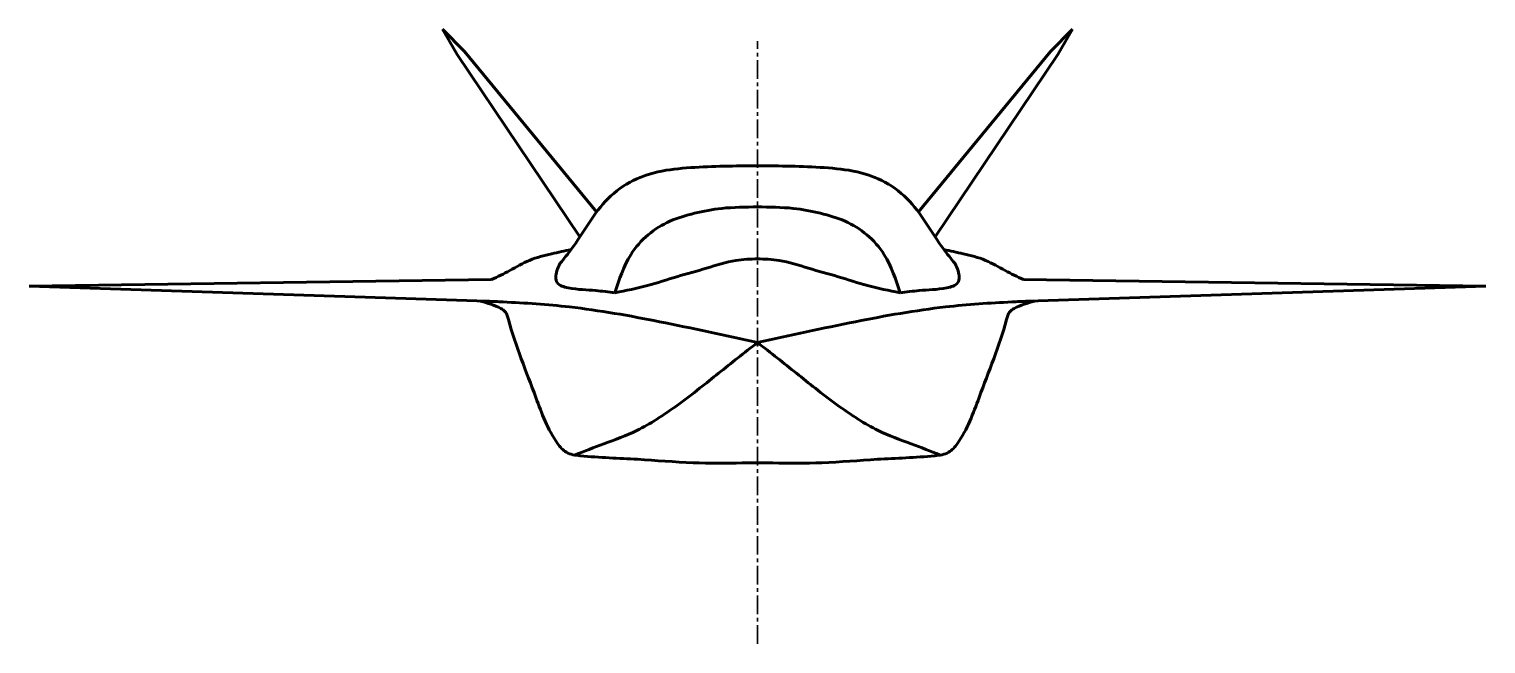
# Model space of a CAD drawing. Header units: millimetres. Extents: x -985956116104 to 1932156, y -552630487266 to 633586.
# Drawn here: x 7567.3 to 7665.3, y 36834.1 to 36875.5 of the extents above; entities that cross this region are included whole.
import ezdxf

# ---------------------------------------------------------------- set-up
doc = ezdxf.new("R2010")
doc.units = ezdxf.units.MM
doc.linetypes.add('CENTER', pattern=[2, 1.25, -0.25, 0.25, -0.25])
doc.layers.add('_axes (Оси)', color=6, linetype='CENTER', lineweight=30)
doc.layers.add('_basic (Основной)', color=4, linetype='Continuous', lineweight=60)

msp = doc.modelspace()

# ---------------------------------------------------------------- linework, layer by layer
at = {"layer": '_axes (Оси)', "transparency": 33554687}
msp.add_line((7616.337, 36834.118), (7616.337, 36874.647), dxfattribs=at)
at = {"layer": '_basic (Основной)', "transparency": 33554687}
for p, q in [((7595.158, 36875.45), (7596.133, 36873.746)), ((7595.158, 36875.45), (7596.621, 36873.956)), ((7637.515, 36875.45), (7636.052, 36873.956)), ((7637.515, 36875.45), (7636.54, 36873.746)), ((7596.133, 36873.746), (7604.386, 36861.479)), ((7596.621, 36873.956), (7605.509, 36863.156)), ((7636.052, 36873.956), (7627.164, 36863.156)), ((7636.54, 36873.746), (7628.287, 36861.479)), ((7598.447, 36858.613), (7567.349, 36858.168)), ((7634.226, 36858.613), (7665.324, 36858.168)), ((7567.349, 36858.168), (7598.161, 36857.155)), ((7665.324, 36858.168), (7634.513, 36857.155))]:
    msp.add_line(p, q, dxfattribs=at)
for points in [[(7616.337, 36866.26), (7611.845, 36866.139), (7609.636, 36865.85), (7607.763, 36865.165), (7606.087, 36863.856), (7603.831, 36860.672), (7603.069, 36859.713)], [(7616.337, 36866.26), (7620.829, 36866.139), (7623.037, 36865.85), (7624.91, 36865.165), (7626.586, 36863.856), (7628.842, 36860.672), (7629.604, 36859.713)], [(7616.337, 36863.496), (7613.933, 36863.396), (7612.099, 36863.073), (7610.45, 36862.534), (7608.987, 36861.625), (7607.815, 36860.285), (7606.752, 36857.729)], [(7616.337, 36863.496), (7618.74, 36863.396), (7620.574, 36863.073), (7622.223, 36862.534), (7623.687, 36861.625), (7624.858, 36860.285), (7625.921, 36857.729)], [(7603.802, 36860.633), (7602.501, 36860.347), (7601.002, 36859.905), (7599.677, 36859.212), (7598.447, 36858.613)], [(7628.871, 36860.633), (7630.173, 36860.347), (7631.671, 36859.905), (7632.996, 36859.212), (7634.226, 36858.613)], [(7603.069, 36859.713), (7602.843, 36859.192), (7602.86, 36858.407), (7603.612, 36858.056), (7605.469, 36857.872), (7606.752, 36857.729)], [(7616.337, 36860.008), (7614.887, 36859.896), (7612.916, 36859.377), (7610.913, 36858.807), (7608.94, 36858.206), (7606.752, 36857.729)], [(7616.337, 36860.008), (7617.786, 36859.896), (7619.757, 36859.377), (7621.76, 36858.807), (7623.733, 36858.206), (7625.921, 36857.729)], [(7629.604, 36859.713), (7629.83, 36859.192), (7629.813, 36858.407), (7629.061, 36858.056), (7627.205, 36857.872), (7625.921, 36857.729)], [(7616.337, 36846.28), (7615.308, 36846.28), (7612.001, 36846.297), (7608.271, 36846.525), (7604.411, 36846.769), (7603.482, 36846.997), (7602.896, 36847.583), (7601.43, 36850.692), (7599.589, 36855.917), (7599.508, 36856.19), (7599.367, 36856.446), (7599.074, 36856.663), (7597.702, 36857.17)], [(7598.161, 36857.155), (7599.224, 36857.108), (7603.682, 36856.773), (7609.742, 36855.78), (7616.337, 36854.382)], [(7616.337, 36846.28), (7617.365, 36846.28), (7620.672, 36846.297), (7624.402, 36846.525), (7628.263, 36846.769), (7629.191, 36846.997), (7629.777, 36847.583), (7631.243, 36850.692), (7633.084, 36855.917), (7633.165, 36856.19), (7633.306, 36856.446), (7633.599, 36856.663), (7634.971, 36857.17)], [(7634.513, 36857.155), (7633.449, 36857.108), (7628.991, 36856.773), (7622.932, 36855.78), (7616.337, 36854.382)], [(7616.337, 36854.382), (7615.001, 36853.335), (7612.443, 36851.3), (7609.542, 36849.21), (7608.222, 36848.462), (7606.007, 36847.566), (7604.044, 36846.814)], [(7616.337, 36854.382), (7617.672, 36853.335), (7620.23, 36851.3), (7623.131, 36849.21), (7624.451, 36848.462), (7626.666, 36847.566), (7628.629, 36846.814)]]:
    msp.add_spline(points, degree=3, dxfattribs=at)

doc.saveas('drawing.dxf')
